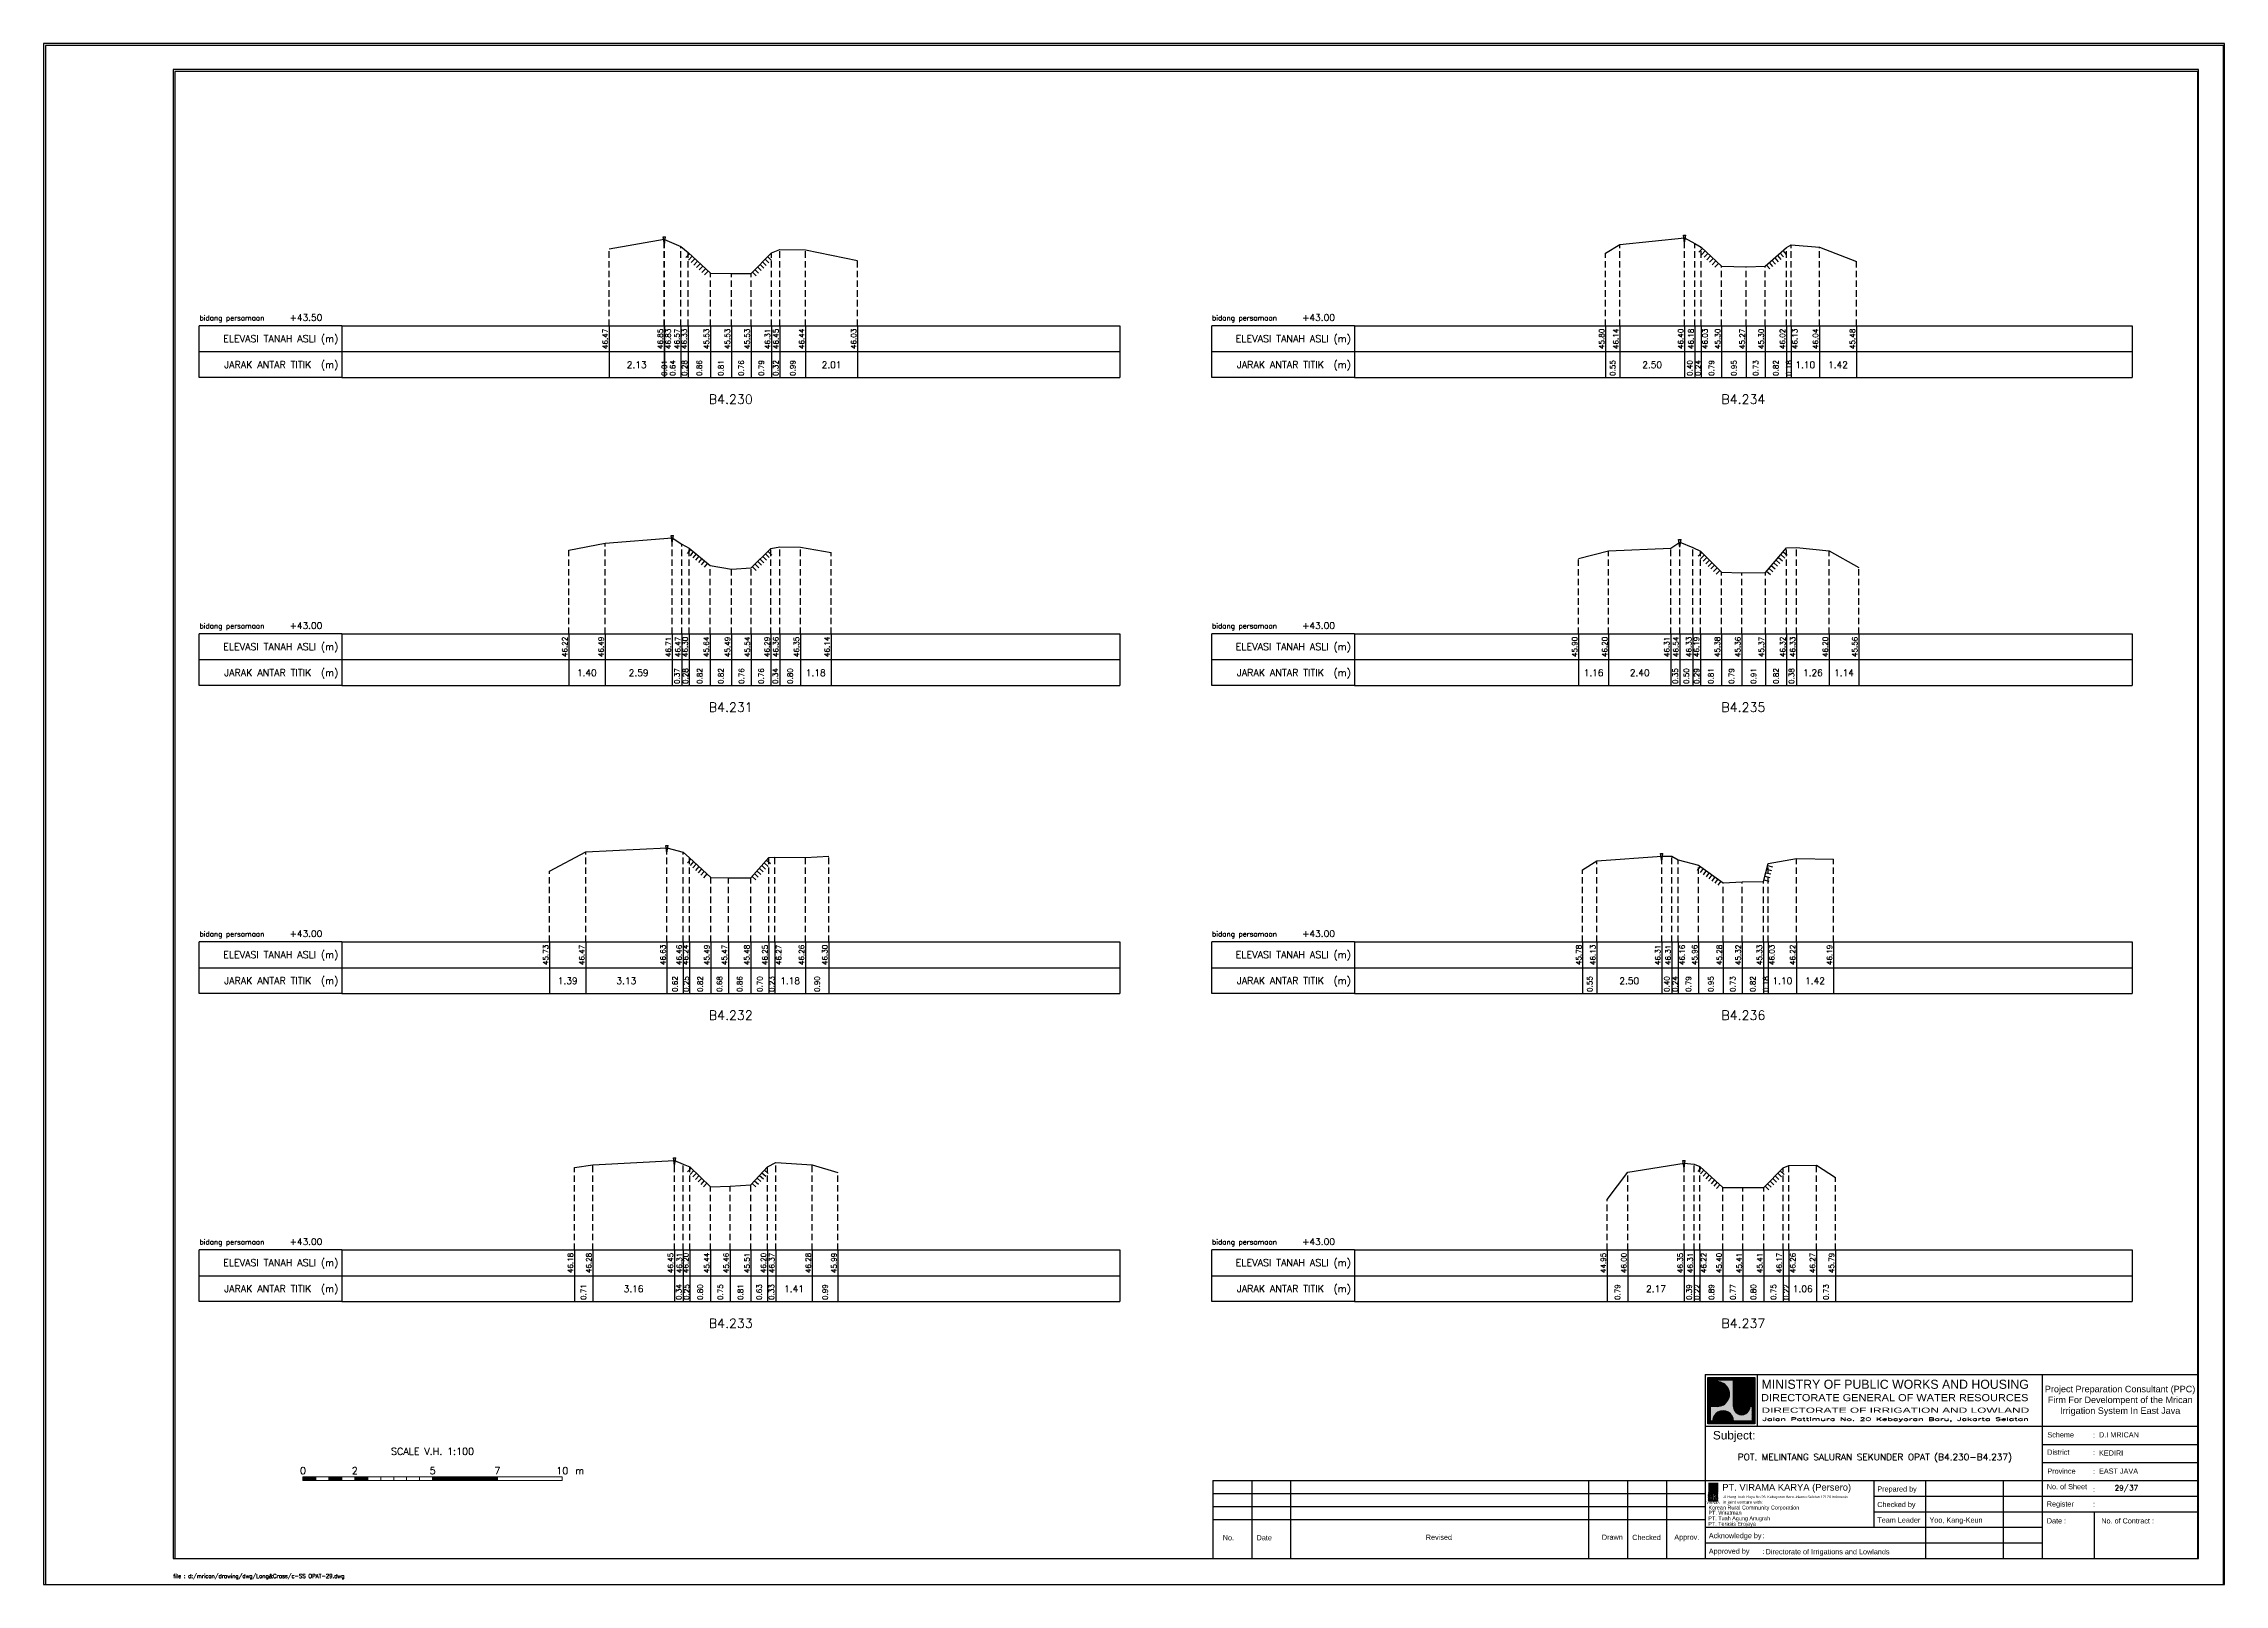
# Model space of a CAD drawing. Header units: inches. Extents: x -11 to 3175, y -842 to -783.
# Drawn here: x 2403 to 2487.1, y -842 to -782.6 of the extents above; entities that cross this region are included whole.
import ezdxf
from ezdxf.enums import TextEntityAlignment as Align

# ---------------------------------------------------------------- set-up
doc = ezdxf.new("R2010")
doc.units = ezdxf.units.IN
doc.header["$MEASUREMENT"] = 0
doc.linetypes.add('DASHED2', pattern=[0.375, 0.25, -0.125])
doc.layers.add('KOP', color=7, linetype='Continuous')
doc.layers.add('pelengkap', color=7, linetype='Continuous')
doc.styles.add('ARIAL', font='arial.ttf')
doc.styles.add('battang01', font='arial.ttf')
doc.styles.add('L100', font='simplex.shx', dxfattribs={"height": 0.254})
doc.styles.add('L140', font='simplex.shx', dxfattribs={"height": 0.356})
doc.styles.add('L60', font='simplex.shx', dxfattribs={"height": 0.152})
doc.styles.add('L80', font='simplex.shx', dxfattribs={"height": 0.203})
doc.styles.add('ROMANS-N', font='ROMANS.SHX', dxfattribs={"width": 0.8})
doc.styles.add('SONDU', font='arial.ttf')
doc.styles.get("Standard").update_dxf_attribs({"font": 'simplex.shx'})
doc.styles.add('STYLE1', font='arial.ttf', dxfattribs={"height": 0.2})
pattern_1 = [(45, (0, 0), (-0.08838834764831843, 0.08838834764831845), [])]

# ---------------------------------------------------------------- blocks, each defined once
blk = doc.blocks.new('kop')
at = {"layer": 'KOP'}
h = blk.add_hatch(color=3, dxfattribs=at)
h.paths.add_polyline_path([(609.8653532927285, 69.7965174242664), (591.8076082223538, 69.7965174242664), (591.8076082223538, 51.90947071793616), (609.8653532927285, 51.90947071793616)])
h.paths.add_polyline_path([(592.1020534932645, 52.24844148547069), (592.1020534932645, 69.50460869670152), (609.5341911203627, 69.50460869670152), (609.5341911203627, 52.24844148547069)], flags=16)
edge = h.paths.add_edge_path(flags=0)
edge.add_line((608.873529834174, 52.90910277674104), (601.6712012034158, 52.90910277674104))
edge.add_ellipse((597.6820295724688, 52.91975268540099), major_axis=(2.820780363398898, 2.820780363398898), ratio=0.9999999999999934, start_angle=314.8470375744171, end_angle=495.1529624255826)
edge.add_line((593.6928579415221, 52.90910277674104), (592.7627147794652, 52.90910277674104))
edge.add_line((592.7627147794651, 52.90910277674104), (592.7627147794651, 58.62619728620361))
edge.add_line((592.7627147794651, 58.62619728620368), (595.428986556629, 58.62619728620368))
edge.add_ellipse((595.4289865566291, 63.36824099147847), major_axis=(-3.353131261170752, 3.353131261170752), ratio=0.9999999999999983, start_angle=134.9999999999999, end_angle=314.9999999999999)
edge.add_line((595.4289865566291, 68.11028469675327), (595.4289865566291, 68.84394741944757))
edge.add_line((595.4289865566291, 68.84394741944752), (601.6547436091821, 68.84394741944752))
edge.add_line((601.6547436091821, 68.84394741944752), (601.6547436091821, 58.59413430307072))
edge.add_ellipse((604.8563547331537, 58.62619728605213), major_axis=(2.263994459030571, 2.263994459030571), ratio=0.9999999999991376, start_angle=135.5737774266452, end_angle=315.0000000026869)
edge.add_line((608.0581264027169, 58.62619728620368), (608.873529834174, 58.62619728620368))
edge.add_line((608.873529834174, 58.62619728620368), (608.873529834174, 52.9091027767411))
h = blk.add_hatch(dxfattribs=at)
h.set_pattern_fill('ANSI31', color=21)
h.set_pattern_definition(pattern_1)
h.paths.add_polyline_path([(609.5341911203627, 69.50460869670152), (592.1020534932645, 69.50460869670152), (592.1020534932645, 52.24844148547069), (609.5341911203627, 52.24844148547069)])
edge = h.paths.add_edge_path(flags=16)
edge.add_line((608.0581264038578, 58.62619728331649), (608.873529834174, 58.62619728331649))
edge.add_line((608.873529834174, 58.62619728331649), (608.873529834174, 52.90910277674104))
edge.add_line((608.873529834174, 52.90910277674104), (601.6712012043477, 52.90910277674104))
edge.add_ellipse((597.6820295732255, 52.91975268530538), major_axis=(-2.820780363950464, 2.820780363950464), ratio=0.9999999999999999, start_angle=224.8470375717975, end_angle=405.1529624282025)
edge.add_line((593.6928579421033, 52.90910277674104), (592.7627147794651, 52.90910277674104))
edge.add_line((592.7627147794651, 52.90910277674104), (592.7627147794651, 58.62619728331649))
edge.add_line((592.7627147794651, 58.62619728331649), (595.4289865705781, 58.62619728331649))
edge.add_ellipse((595.4289865571182, 63.3682409894528), major_axis=(-3.353131262124677, 3.353131262124677), ratio=0.9999999999999912, start_angle=134.9999999999997, end_angle=314.9999999999998)
edge.add_line((595.4289865571182, 68.11028469676671), (595.4289865571182, 68.84394741944752))
edge.add_line((595.4289865571182, 68.84394741944752), (601.6547436095548, 68.84394741944752))
edge.add_line((601.6547436095548, 68.84394741944752), (601.6547436095548, 58.5941344047481))
edge.add_ellipse((604.8563547345466, 58.62619728331649), major_axis=(-2.263994459341034, 2.263994459341035), ratio=0.999999999999965, start_angle=45.57377555810933, end_angle=225.000000000001)
h = blk.add_hatch(color=3, dxfattribs=at)
edge = h.paths.add_edge_path()
edge.add_line((601.6547436091821, 68.84394741944752), (595.4289865566291, 68.84394741944752))
edge.add_line((595.4289865566291, 68.84394741944752), (595.4289865566291, 68.11028469675321))
edge.add_ellipse((595.4289865566291, 63.36824099147847), major_axis=(-3.353131261170759, 3.353131261170758), ratio=0.9999999999999979, start_angle=134.9999999999999, end_angle=314.99999999999994, ccw=False)
edge.add_line((595.4289865566291, 58.62619728620368), (592.7627147794652, 58.62619728620368))
edge.add_line((592.7627147794651, 58.62619728620368), (592.7627147794651, 52.9091027767411))
edge.add_line((592.7627147794651, 52.90910277674104), (593.692857941522, 52.90910277674104))
edge.add_ellipse((597.6820295724688, 52.91975268540099), major_axis=(-2.820780363398898, 2.820780363398898), ratio=0.9999999999999934, start_angle=-135.1529624255826, end_angle=45.15296242558293, ccw=False)
edge.add_line((601.6712012034156, 52.90910277674104), (608.8735298341738, 52.90910277674104))
edge.add_line((608.873529834174, 52.90910277674104), (608.873529834174, 58.62619728620361))
edge.add_line((608.873529834174, 58.62619728620368), (608.0581264027169, 58.62619728620368))
edge.add_ellipse((604.856354733136, 58.62619728987087), major_axis=(2.263994459042317, 2.263994459042318), ratio=0.9999999999997576, start_angle=134.426222510409, end_angle=314.999999934367, ccw=False)
edge.add_line((601.6547436091821, 58.65826027636805), (601.6547436091821, 68.8439474194476))
h = blk.add_hatch(dxfattribs=at)
h.set_pattern_fill('ANSI31', color=41)
h.set_pattern_definition(pattern_1)
h.paths.add_polyline_path([(595.5939701222399, 25.44229578518152), (591.9923714647559, 25.44229578518152), (591.9923714647559, 22.12011222587194), (595.5939701222399, 22.12011222587194)])
h.paths.add_polyline_path([(594.8290399212113, 23.80107538915849), (595.486404190889, 22.50553331270966), (594.9518442189607, 22.50553331270966), (594.3704352444638, 23.59173922572727), (594.3704352444638, 22.50553331270966), (593.8526512319377, 22.50553331270966), (593.8526512319377, 24.7253559070662), (593.2416323709347, 22.50553331270966), (592.8436656118323, 22.50553331270966), (592.1206616099082, 25.0450254569166), (592.6728596590955, 25.0450254569166), (593.0257276515837, 23.53939475651638), (593.4088768836065, 25.0450254569166), (594.3704352444638, 25.0450254569166), (594.3704352444638, 23.99209855350495), (594.8904903176194, 25.0450254569166), (595.4627761213299, 25.0450254569166)], flags=16)
at = {"color": 2}
blk.add_lwpolyline([(-49.29008735655361, -9.987386569675465), (790.6905617838997, -9.987386569675465), (790.6905617838997, 583.2926438577114), (-49.29008735655361, 583.2926438577114)], close=True, dxfattribs=at)
at = {"color": 6}
blk.add_lwpolyline([(0.6493091440684111, 0.0004927304488262507), (780.7026824837753, 0.0004927304488262507), (780.7026824837753, 573.3047645575871), (0.6493091440684111, 573.3047645575871)], close=True, dxfattribs=at)
at = {"layer": 'KOP', "color": 5}
for p, q in [((590.8030303217506, 70.96299432783698), (590.8030303217506, 29.98464833497903)), ((590.8030303217506, 70.96299432783698), (780.7026824837753, 70.96299432783698)), ((400.9033781597261, 29.98464833497903), (400.9033781597261, 0.0004927304488262507)), ((400.9033781597261, 29.98464833497903), (590.8030303217506, 29.98464833497903)), ((590.8030303217506, 29.98464833497903), (590.8030303217506, 0.0004927304488262507))]:
    blk.add_line(p, q, dxfattribs=at)
at = {"layer": 'KOP', "color": 3}
for p, q in [((591.8076082223538, 69.7965174242664), (609.8653532927285, 69.7965174242664)), ((591.8076082223538, 51.90947071793616), (591.8076082223538, 69.7965174242664)), ((592.1020534932645, 69.50460869670152), (609.5341911203627, 69.50460869670152)), ((592.1020534932645, 52.24844148547069), (592.1020534932645, 69.50460869670152)), ((595.4289865571182, 68.84394741502373), (595.4289865571182, 68.1102846954029)), ((595.4289865566291, 68.84394741944752), (601.6547436091821, 68.84394741944752)), ((601.6547436095548, 58.59413430414176), (601.6547436095548, 68.84394741502373)), ((609.5341911203627, 69.50460869670152), (609.5341911203627, 52.24844148547069)), ((609.8653532927285, 69.7965174242664), (609.8653532927285, 51.90947071793616)), ((609.8653532927285, 51.90947071793616), (591.8076082223538, 51.90947071793616)), ((609.5341911203627, 52.24844148547069), (592.1020534932645, 52.24844148547069)), ((592.7627147794651, 52.90910277674104), (592.7627147794651, 58.62619728620368)), ((595.4289865571182, 58.62619728331649), (592.7627147799426, 58.62619728331649)), ((593.6928579415221, 52.90910277674104), (592.7627147794651, 52.90910277674104)), ((608.873529834174, 52.90910277674104), (601.6712012034156, 52.90910277674104)), ((608.8735298352565, 58.62619728331649), (608.0581264038578, 58.62619728331649)), ((608.873529834174, 58.62619728620368), (608.873529834174, 52.90910277674104)), ((720.7343712747147, 43.97725428375983), (780.7026824837753, 43.97725428375983)), ((720.7343712747147, 36.98095130936949), (780.7026824837753, 36.98095130936949)), ((415.895455961991, 29.98464833497903), (415.895455961991, 0.0004927304488262507)), ((430.8875337642562, 29.98464833497903), (430.8875337642562, 0.0004927304488262507)), ((545.8267969149554, 29.98464833497903), (545.8267969149554, 0.0004927304488262507)), ((560.8188747172203, 29.98464833497903), (560.8188747172203, 0.0004927304488262507)), ((575.8109525194855, 29.98464833497903), (575.8109525194855, 0.0004927304488262507)), ((655.7687007982327, 29.98464833497903), (655.7687007982327, 11.99415497226093)), ((675.7581378679197, 29.98464833497903), (675.7581378679197, 0.0004927304488262507)), ((705.7422934724498, 29.98464833497903), (705.7422934724498, 0.0004927304488262507)), ((400.9033781597261, 24.98728906755738), (590.8030303217506, 24.98728906755738)), ((400.9033781597261, 19.98992980013563), (590.8030303217506, 19.98992980013563)), ((655.7687007982327, 23.98781721407303), (720.7343712747147, 23.98781721407303)), ((655.7687007982327, 17.99098609316704), (720.7343712747147, 17.99098609316704)), ((720.7343712747147, 23.98781721407303), (780.7026824837753, 23.98781721407303)), ((720.7343712747147, 17.99098609316704), (780.7026824837753, 17.99098609316704)), ((740.7238083444017, 17.99098609316704), (740.7238083444017, 0.0004927304488262507)), ((400.9033781597261, 14.99257053271398), (590.8030303217506, 14.99257053271398)), ((590.8030303217506, 5.997323851354935), (720.7343712747147, 5.997323851354935))]:
    blk.add_line(p, q, dxfattribs=at)
at = {"layer": 'KOP', "color": 4}
for p, q in [((610.7924673914374, 70.96299432783698), (610.7924673914374, 50.97355725815018)), ((720.7343712747147, 70.96299432783698), (720.7343712747147, 0.0004927304488262507)), ((590.8030303217506, 50.97355725815018), (720.7343712747147, 50.97355725815018)), ((720.7343712747147, 50.97355725815018), (780.7026824837753, 50.97355725815018)), ((590.8030303217506, 29.98464833497903), (720.7343712747147, 29.98464833497903)), ((720.7343712747147, 29.98464833497903), (780.7026824837753, 29.98464833497903)), ((590.8030303217506, 11.99415497226093), (720.7343712747147, 11.99415497226093))]:
    blk.add_line(p, q, dxfattribs=at)
at = {"layer": 'KOP', "color": 41}
blk.add_line((595.5939701222399, 22.12011222587194), (591.9923714647559, 22.12011222587194), dxfattribs=at)
for points in [[(591.9923714647559, 25.44229578518152), (595.5939701222399, 25.44229578518152)], [(592.2042302093139, 25.44229578518152), (592.4160889538717, 25.44229578518152)], [(592.6279476984296, 25.44229578518152), (592.8398064429874, 25.44229578518152)], [(593.0516651875452, 25.44229578518152), (593.2635239321031, 25.44229578518152)], [(593.475382676661, 25.44229578518152), (593.6872414212188, 25.44229578518152)], [(593.8991001657766, 25.44229578518152), (594.1109589103345, 25.44229578518152)], [(594.3228176548924, 25.44229578518152), (594.5346763994503, 25.44229578518152)], [(594.7465351440081, 25.44229578518152), (594.958393888566, 25.44229578518152)], [(595.1702526331238, 25.44229578518152), (595.3821113776818, 25.44229578518152)], [(592.1206616099082, 25.0450254569166), (592.6728596590955, 25.0450254569166)], [(592.1206616099082, 25.0450254569166), (592.8436656118323, 22.50553331270964)], [(592.6728596590955, 25.04502545691657), (593.0257276515837, 23.53939475651638), (593.4088768836065, 25.04502545691663)], [(592.8436656118323, 22.50553331270966), (593.2416323709347, 22.50553331270966)], [(593.2416323709347, 22.50553331270964), (593.8526512319377, 24.7253559070662)], [(593.4088768836065, 25.0450254569166), (594.3704352444638, 25.0450254569166)], [(593.8526512319377, 22.50553331270966), (593.8526512319377, 24.7253559070662)], [(593.8526512319377, 22.50553331270966), (594.3704352444638, 22.50553331270966)], [(594.3704352444638, 25.0450254569166), (594.3704352444638, 23.99209855350495)], [(594.3704352444638, 23.99209855350495), (594.8904903176194, 25.04502545691664)], [(594.9518442189607, 22.50553331270961), (594.3704352444638, 23.59173922572727)], [(594.3704352444638, 23.59173922572727), (594.3704352444638, 22.50553331270966)], [(594.8290399212113, 23.80107538915849), (595.4627761213299, 25.04502545691658)], [(594.8290399212113, 23.80107538915849), (595.486404190889, 22.50553331270966)], [(594.8904903176194, 25.0450254569166), (595.4627761213299, 25.0450254569166)], [(594.9518442189607, 22.50553331270966), (595.486404190889, 22.50553331270966)]]:
    blk.add_lwpolyline(points, dxfattribs=at)
at = {"layer": 'KOP', "color": 42}
for points in [[(592.1962927759001, 29.11418325926331), (592.1962927759001, 25.44229578518152)], [(592.5354066955362, 29.11418325926331), (592.5354066955362, 25.44229578518152)], [(592.9591241846518, 29.11418325926331), (592.9591241846518, 25.44229578518152)], [(593.3828416737675, 29.11418325926331), (593.3828416737675, 25.44229578518152)], [(593.8065591628832, 29.11418325926331), (593.8065591628832, 25.44229578518152)], [(594.2302766519989, 29.11418325926331), (594.2302766519989, 25.44229578518152)], [(594.6539941411147, 29.11418325926331), (594.6539941411147, 25.44229578518152)], [(595.0777116302304, 29.11418325926331), (595.0777116302304, 25.44229578518152)], [(595.5014291193462, 29.11418325926331), (595.5014291193462, 25.44229578518152)]]:
    blk.add_lwpolyline(points, dxfattribs=at)
at = {"layer": 'KOP', "color": 3}
for centre, major_axis, ratio, start_param, end_param in [((595.4289865571182, 63.3682409894528), (-3.353131262124677, 3.353131262124677), 0.9999999999999912, 2.35619449019234, 5.497787143782134), ((597.6820295732255, 52.91975268530538), (-2.820780363950464, 2.820780363950464), 0.9999999999999998, 3.924321118983262, 7.071253168581014), ((604.8563547345466, 58.62619728331649), (-2.263994459341034, 2.263994459341035), 0.9999999999999651, 0.7853981633974656, 3.926990816987259)]:
    blk.add_ellipse(centre, major_axis=major_axis, ratio=ratio, start_param=start_param, end_param=end_param, dxfattribs=at)
at = {"layer": 'KOP', "color": 5, "style": 'SONDU'}
for s, height, width, p, p2 in [('MINISTRY OF PUBLIC WORKS AND HOUSING', 3.49815148719519, 0.9710490151369037, (612.4932982688147, 65.39724920043633), (715.583635835389, 65.39724920043633)), ('DIRECTORATE GENERAL OF WATER RESOURCES', 2.748547597081934, 1.100714376561997, (612.3259886324004, 60.61804978528377), (715.4154333181652, 60.61804978528377)), ('DIRECTORATE OF IRRIGATION AND LOWLAND', 1.99894370696868, 1.63875262601232, (612.5247331509995, 56.15346481889102), (715.7518429621628, 56.15346481889102))]:
    blk.add_text(s, height=height, dxfattribs=dict(at, width=width)).set_placement(p, p2, align=Align.FIT)
at = {"layer": 'KOP', "color": 3, "style": 'ROMANS-N', "width": 1.832260783358812}
blk.add_text('Jalan Pattimura No. 20 Kebayoran Baru, Jakarta Selatan', height=1.249339816855425, dxfattribs=at).set_placement((612.7914110984061, 53.0739527913797), (715.583635835389, 53.0739527913797), align=Align.FIT)
at = {"layer": 'KOP', "color": 5, "style": 'ARIAL'}
blk.add_text('Subject:', height=3.252150442789123, dxfattribs=at).set_placement((593.7538629287924, 45.86653647040268))
at = {"layer": 'KOP', "color": 3}
for s, height, style, p in [('Scheme', 1.99894370696868, 'battang01', (722.7467307064071, 46.65722556886666)), ('District', 1.99894370696868, 'battang01', (722.6754973804648, 39.96707763894264)), (':', 1.99894370696868, 'battang01', (740.368327375754, 46.56012324452533)), ('D.I MRICAN', 1.99894370696868, 'battang01', (742.6585068305885, 46.65722556886666)), ('Province', 1.99894370696868, 'battang01', (722.7467307064071, 32.66461962008597)), (':', 1.99894370696868, 'battang01', (740.368327375754, 32.56751729574452)), (':', 1.99894370696868, 'battang01', (740.382074427338, 39.86997531646293)), ('KEDIRI', 1.99894370696868, 'battang01', (742.6585068305885, 39.66092259447632)), ('EAST JAVA', 1.99894370696868, 'battang01', (742.6585068305885, 32.66461962008597)), ('Prepared by', 1.99894370696868, 'battang01', (657.1430811109453, 25.78808395849862)), ('No. of Sheet ', 1.99894370696868, 'battang01', (722.520620818671, 26.67669459981798)), (':', 1.99894370696868, 'battang01', (740.3764858407951, 25.61838168175072)), ('in joint venture with:', 1.249339816855425, 'SONDU', (597.5578460284455, 21.07202452231022)), ('Checked by', 1.99894370696868, 'battang01', (657.1430811109453, 19.79125283759251)), ('Register', 1.99894370696868, 'battang01', (722.520620818671, 20.01807698302375)), (':', 1.99894370696868, 'battang01', (740.3598310849088, 19.92097465868241)), ('No.', 2, 'STYLE1', (404.7326663119579, 6.989602865739329)), ('Date', 2, 'STYLE1', (417.7761580577991, 6.989602865739329)), ('Revised', 2, 'STYLE1', (483.0371936477145, 7.169341252978228)), ('Drawn', 2, 'STYLE1', (550.9231662973559, 7.182965166626985)), ('Checked', 2, 'STYLE1', (562.6224972631348, 7.108401592637279)), ('Approv.', 2, 'STYLE1', (578.86250988613, 7.205550314016108)), ('Acknowledge by', 1.99894370696868, 'battang01', (592.1774106344633, 7.797590595780406)), (':', 1.99894370696868, 'battang01', (612.7647815001492, 7.813086169812294)), ('Team Leader', 1.99894370696868, 'battang01', (657.1430811109453, 13.79442171668651)), ('Yoo, Kang-Keun', 1.99894370696868, 'battang01', (677.261691985017, 13.79442171668651)), ('Date :', 1.99894370696868, 'battang01', (722.520620818671, 13.48542904786333)), ('No. of Contract :', 1.99894370696868, 'battang01', (743.5203251274443, 13.48542904786333)), ('Approved by', 1.99894370696868, 'battang01', (592.1774106344633, 1.800759474874411)), (':', 1.99894370696868, 'battang01', (612.8062382028575, 1.771932832116903)), ('Directorate of Irrigations and Lowlands', 1.99894370696868, 'battang01', (614.0846811434608, 1.594699671224788))]:
    blk.add_text(s, height=height, dxfattribs=dict(at, style=style)).set_placement(p)
at = {"layer": 'KOP', "color": 6, "style": 'SONDU'}
blk.add_text('PT. VIRAMA KARYA (Persero)', height=2.580944750812598, dxfattribs=at).set_placement((597.3630730504415, 26.14584984606049))
at = {"layer": 'KOP', "color": 42, "style": 'SONDU'}
blk.add_text('VIRAMA', height=0.9417941134961573, dxfattribs=at).set_placement((591.2959839900191, 21.03873930941651))
at = {"layer": 'KOP', "color": 4, "style": 'SONDU'}
for s, p in [('Korean Rural Community Corporation', (592.0172325651579, 18.85809622764893)), ('PT. Wiratman', (592.0172325651579, 16.86431729777243)), ('PT. Terasis Erojaya', (591.9444979581187, 12.58833032325808)), ('PT. Tuah Agung Anugrah', (591.9984246368545, 14.73155498450907))]:
    blk.add_text(s, height=1.49920778022651, dxfattribs=at).set_placement(p)
at = {"layer": 'KOP', "color": 3, "insert": (719.8583502723425, 60.76950394133539), "char_height": 2.49867963371085, "width": 61.43936713392102, "attachment_point": 4, "style": 'SONDU'}
blk.add_mtext('\\pi1.9124;Project Preparation Consultant (PPC)\\P\\pi3.0493;Firm For Develompent of the Mrican \\P\\pi7.7731;Irrigation System In East Java', dxfattribs=at)
at = {"layer": 'KOP', "color": 2, "insert": (597.5716775050441, 24.25098294227902), "char_height": 0.9994718534843399, "width": 48.71807324837515, "attachment_point": 1, "style": 'SONDU'}
blk.add_mtext('Jl. Hang Tuah Raya No.26, Kebayoran Baru Jakarta Selatan 12120 Indonesia', dxfattribs=at)
blk = doc.blocks.new('*X6')
at = {"color": 0}
for p, q in [((20000, 6250), (25000, 6250)), ((20000, 6200), (25000, 6200)), ((20000, 6150), (25000, 6150)), ((20000, 6100), (25000, 6100)), ((20000, 6050), (25000, 6050))]:
    blk.add_line(p, q, dxfattribs=at)
blk = doc.blocks.new('*X5')
at = {"color": 0}
for p, q in [((14000, 6250), (15000, 6250)), ((14000, 6200), (15000, 6200)), ((14000, 6150), (15000, 6150)), ((14000, 6100), (15000, 6100)), ((14000, 6050), (15000, 6050))]:
    blk.add_line(p, q, dxfattribs=at)
blk = doc.blocks.new('*X3')
at = {"color": 0}
for p, q in [((10000, 6250), (11000, 6250)), ((10000, 6200), (11000, 6200)), ((10000, 6150), (11000, 6150)), ((10000, 6100), (11000, 6100)), ((10000, 6050), (11000, 6050))]:
    blk.add_line(p, q, dxfattribs=at)
blk = doc.blocks.new('*X4')
at = {"color": 0}
for p, q in [((12000, 6250), (13000, 6250)), ((12000, 6200), (13000, 6200)), ((12000, 6150), (13000, 6150)), ((12000, 6100), (13000, 6100)), ((12000, 6050), (13000, 6050))]:
    blk.add_line(p, q, dxfattribs=at)
blk = doc.blocks.new('c100')
at = {"color": 2}
blk.add_lwpolyline([(-5, -1), (79.10000000000002, -1), (79.10000000000002, 58.4), (-5, 58.4)], close=True, dxfattribs=at)
at = {"color": 6}
blk.add_lwpolyline([(0, 0), (78.10000000000002, 0), (78.10000000000002, 57.4), (3.516176065587739e-15, 57.4)], close=True, dxfattribs=at)
at = {"color": 3, "lineweight": 0}
for points in [[(5, 3), (5.5, 3), (5.5, 3.15), (5, 3.15)], [(5.5, 3), (6, 3), (6, 3.15), (5.5, 3.15)], [(6, 3), (6.5, 3), (6.5, 3.15), (6, 3.15)], [(6.5, 3), (7, 3), (7, 3.15), (6.5, 3.15)], [(7, 3), (7.5, 3), (7.5, 3.15), (7, 3.15)], [(7.5, 3), (8, 3), (8, 3.15), (7.5, 3.15)], [(8, 3), (8.5, 3), (8.5, 3.15), (8, 3.15)], [(8.5, 3), (9, 3), (9, 3.15), (8.5, 3.15)], [(9, 3), (9.5, 3), (9.5, 3.15), (9, 3.15)], [(9.5, 3), (10, 3), (10, 3.15), (9.5, 3.15)], [(10, 3), (12.5, 3), (12.5, 3.15), (10, 3.15)], [(12.5, 3), (15, 3), (15, 3.15), (12.5, 3.15)]]:
    blk.add_lwpolyline(points, close=True, dxfattribs=at)
at = {"color": 1, "lineweight": 0, "xscale": 0.0005, "yscale": 0.0005, "zscale": 0.0005}
for name in ['*X3', '*X4', '*X5', '*X6']:
    blk.add_blockref(name, (0, 0), dxfattribs=at)
at = {"color": 3}
for s, p in [('SCALE V.H. 1:100', (10, 4)), ('0', (5, 3.25)), ('2', (7, 3.25)), ('5', (10, 3.25)), ('7', (12.5, 3.25)), ('10', (15, 3.25))]:
    blk.add_text(s, height=0.27, dxfattribs=at).set_placement(p, align=Align.CENTER)
blk.add_text('m', height=0.27, dxfattribs=at).set_placement((15.5, 3.25))
blk = doc.blocks.new('das2')
at = {"color": 5, "linetype": 'Continuous'}
for q in [(0, 1), (17.75, 0.9999999999999973)]:
    blk.add_line((2.75, 1), q, dxfattribs=at)
at = {"color": 3, "linetype": 'Continuous'}
for p, q in [((2.75, 1), (2.75, 0)), ((17.75, 0.9999999999999973), (17.75, -2.664535259100376e-15)), ((0, 0.5000000000000004), (17.75, 0.4999999999999973)), ((2.75, 0), (0, 0)), ((2.75, 0), (17.75, -2.664535259100376e-15))]:
    blk.add_line(p, q, dxfattribs=at)
blk.add_lwpolyline([(0, 0), (0, 1)], dxfattribs=at)
blk.add_text('bidang persamaan', height=0.1, dxfattribs=at).set_placement((0.005000000000000004, 1.100000000000001))
at = {"color": 5, "linetype": 'Continuous'}
for s, p in [('ELEVASI TANAH ASLI (m)', (2.683279515513197, 0.6825000000000001)), ('JARAK ANTAR TITIK  (m)', (2.683279515513197, 0.1825000000000001))]:
    blk.add_text(s, height=0.135, dxfattribs=at).set_placement(p, align=Align.RIGHT)
blk = doc.blocks.new('gbrpatok')
at = {"color": 2, "linetype": 'Continuous'}
for p, q in [((-0.0004517254713327645, 0.0009574234873781506), (0.0004517254713327645, 0.0009574234873781506)), ((0, -0.001962284437723838), (-0.0004517254713327645, 0.0009574234873781506)), ((0, -0.001962284437723838), (0.0004517254713327645, 0.0009574234873781506))]:
    blk.add_line(p, q, dxfattribs=at)

msp = doc.modelspace()

# ---------------------------------------------------------------- linework, layer by layer
at = {"color": 2, "linetype": 'Continuous', "lineweight": -3}
for p, q in [((2424.807325202039, -790.51033387412), (2426.935208229038, -790.1323338741199)), ((2426.935208229038, -790.1323338741199), (2426.941532784038, -790.14933387412)), ((2426.941532784038, -790.14933387412), (2427.578874922038, -790.4153338741199)), ((2427.578874922038, -790.4153338741199), (2427.858225207038, -790.65533387412)), ((2431.070987591038, -790.6713338741199), (2431.393919110038, -790.53333387412)), ((2431.393919110038, -790.53333387412), (2432.385241905039, -790.5463338741199)), ((2463.237171291083, -790.6835075197877), (2463.783948722083, -790.3475075197877)), ((2463.783948722083, -790.3475075197877), (2466.284529655083, -790.0835075197876)), ((2466.284529655083, -790.0835075197876), (2466.680357900083, -790.3015075197876)), ((2466.680357900083, -790.3015075197876), (2466.922756103083, -790.4515075197877)), ((2466.922756103083, -790.4515075197877), (2467.710020798082, -791.1815075197876)), ((2469.389200974083, -791.1815075197876), (2470.209869513083, -790.4625075197877)), ((2470.209869513083, -790.4625075197877), (2470.387653343083, -790.3555075197877)), ((2470.387653343083, -790.3555075197877), (2471.486813865083, -790.4425075197877)), ((2471.486813865083, -790.4425075197877), (2472.911328354083, -791.0025075197876)), ((2427.858225207038, -790.65533387412), (2428.715577034038, -791.4553338741199)), ((2430.283644841038, -791.45733387412), (2431.070987591038, -790.6713338741199)), ((2432.385241905039, -790.5463338741199), (2434.391258751039, -790.9553338741199)), ((2467.710020798082, -791.1815075197876), (2468.659768591083, -791.2105075197876)), ((2468.659768591083, -791.2105075197876), (2469.389200974083, -791.1815075197876)), ((2428.715577034038, -791.4553338741199), (2429.523162115038, -791.45633387412)), ((2429.523162115038, -791.45633387412), (2430.283644841038, -791.45733387412)), ((2423.249648246583, -802.1335125800445), (2424.649745571583, -801.8635125800445)), ((2424.649745571583, -801.8635125800445), (2427.243067958583, -801.6525125800445)), ((2427.243067958583, -801.6525125800445), (2427.609657647583, -801.8925125800445)), ((2427.609657647583, -801.8925125800445), (2427.891384239583, -802.0535125800445)), ((2427.891384239583, -802.0535125800445), (2428.708145772583, -802.7195125800445)), ((2430.291075996583, -802.8155125800445), (2431.050561884583, -802.0635125800445)), ((2431.050561884583, -802.0635125800445), (2431.386089199583, -801.9945125800446)), ((2431.386089199583, -801.9945125800446), (2432.187458922583, -802.0115125800445)), ((2432.187458922583, -802.0115125800445), (2433.366251770583, -802.2165125800445)), ((2462.19618054301, -802.4533980888131), (2463.35434207201, -802.1533980888131)), ((2463.35434207201, -802.1533980888131), (2465.74964685001, -802.0523980888131)), ((2465.74964685001, -802.0523980888131), (2466.09988391301, -801.8173980888131)), ((2466.09988391301, -801.8173980888131), (2466.60205718901, -802.0243980888131)), ((2466.60205718901, -802.0243980888131), (2466.89410932201, -802.1673980888131)), ((2466.89410932201, -802.1673980888131), (2467.70159612101, -802.974398088813)), ((2469.39762571601, -802.9863980888131), (2470.21886048501, -802.0423980888131)), ((2470.21886048501, -802.0423980888131), (2470.60203017901, -802.0283980888131)), ((2470.60203017901, -802.0283980888131), (2471.86158062401, -802.156398088813)), ((2471.86158062401, -802.156398088813), (2472.99838817201, -802.797398088813)), ((2428.708145772583, -802.7195125800445), (2429.529068834583, -802.8635125800445)), ((2429.529068834583, -802.8635125800445), (2430.291075996583, -802.8155125800445)), ((2467.70159612101, -802.974398088813), (2468.48889395901, -803.002398088813)), ((2468.48889395901, -803.002398088813), (2469.39762571601, -802.9863980888131)), ((2422.51380972388, -814.5073917771113), (2423.90629848888, -813.7623917771112)), ((2423.90629848888, -813.7623917771112), (2427.03923401388, -813.6063917771113)), ((2427.03923401388, -813.6063917771113), (2427.65780171488, -813.7703917771113)), ((2427.65780171488, -813.7703917771113), (2427.91136301888, -813.9933917771112)), ((2427.91136301888, -813.9933917771112), (2428.72685126888, -814.7443917771113)), ((2430.27237057188, -814.7563917771113), (2430.96998368688, -813.9813917771113)), ((2430.96998368688, -813.9813917771113), (2431.19842335788, -813.9603917771112)), ((2431.19842335788, -813.9603917771112), (2432.38075673688, -813.9753917771113)), ((2432.38075673688, -813.9753917771113), (2433.27981235188, -813.9293917771113)), ((2462.898740711542, -814.1049828980211), (2465.399321644542, -813.9239828980211)), ((2465.399321644542, -813.9239828980211), (2465.795149889542, -813.9239828980211)), ((2465.795149889542, -813.9239828980211), (2466.037548092542, -814.0699828980211)), ((2466.037548092542, -814.0699828980211), (2466.824812787542, -814.2759828980211)), ((2469.502445332542, -814.2019828980211), (2470.601605854542, -814.0119828980211)), ((2470.601605854542, -814.0119828980211), (2472.026120343543, -814.0449828980211)), ((2428.72685126888, -814.7443917771113), (2429.41077359788, -814.7593917771113)), ((2429.41077359788, -814.7593917771113), (2430.27237057188, -814.7563917771113)), ((2462.351963280542, -814.4569828980211), (2462.898740711542, -814.1049828980211)), ((2466.824812787542, -814.2759828980211), (2467.774560580543, -814.9489828980211)), ((2467.774560580543, -814.9489828980211), (2468.503992963542, -814.9149828980211)), ((2468.503992963542, -814.9149828980211), (2469.324661502542, -814.9019828980211)), ((2469.324661502542, -814.9019828980211), (2469.502445332542, -814.2019828980211)), ((2423.46722389966, -825.931564628195), (2424.173833147659, -825.8265646281951)), ((2424.173833147659, -825.8265646281951), (2427.33089016266, -825.6545646281951)), ((2427.33089016266, -825.6545646281951), (2427.669600954659, -825.795564628195)), ((2427.669600954659, -825.795564628195), (2427.92214983566, -825.9035646281951)), ((2430.90983372166, -825.9055646281951), (2431.23706015466, -825.7355646281951)), ((2431.23706015466, -825.7355646281951), (2432.64246017566, -825.8235646281951)), ((2432.64246017566, -825.8235646281951), (2433.63101730466, -826.122564628195)), ((2464.09590098931, -826.109496629234), (2466.26615373931, -825.758496629234)), ((2466.26615373931, -825.758496629234), (2466.65348563831, -825.799496629234)), ((2466.65348563831, -825.799496629234), (2466.87171628731, -825.883496629234)), ((2470.08484723331, -825.941496629234), (2470.30941244931, -825.851496629234)), ((2470.30941244931, -825.851496629234), (2471.37174048331, -825.837496629234)), ((2471.37174048331, -825.837496629234), (2472.10004043631, -826.318496629234)), ((2427.92214983566, -825.9035646281951), (2428.72189016266, -826.6675646281951)), ((2428.72189016266, -826.6675646281951), (2429.47104436266, -826.647564628195)), ((2429.47104436266, -826.647564628195), (2430.277331575659, -826.5965646281951)), ((2430.277331575659, -826.5965646281951), (2430.90983372166, -825.9055646281951)), ((2463.30232901431, -827.156496629234), (2464.09590098931, -826.109496629234)), ((2466.87171628731, -825.883496629234), (2467.76222125131, -826.703496629234)), ((2467.76222125131, -826.703496629234), (2468.53504069131, -826.701496629234)), ((2468.53504069131, -826.701496629234), (2469.33700052731, -826.702496629234)), ((2469.33700052731, -826.702496629234), (2470.08484723331, -825.941496629234))]:
    msp.add_line(p, q, dxfattribs=at)
at = {"color": 1, "linetype": 'DASHED2', "lineweight": -3}
for p, q in [((2424.807325202039, -793.48233387412), (2424.807325202039, -790.51033387412)), ((2426.935208229038, -793.48233387412), (2426.935208229038, -790.1323338741199)), ((2426.941532784038, -793.48233387412), (2426.941532784038, -790.14933387412)), ((2427.578874922038, -793.48233387412), (2427.578874922038, -790.4153338741199)), ((2431.393919110038, -793.48233387412), (2431.393919110038, -790.53333387412)), ((2463.783948722083, -793.4825075197876), (2463.783948722083, -790.3475075197877)), ((2466.284529655083, -793.4825075197876), (2466.284529655083, -790.0835075197876)), ((2466.680357900083, -793.4825075197876), (2466.680357900083, -790.3015075197876)), ((2466.922756103083, -793.4825075197876), (2466.922756103083, -790.4515075197877)), ((2470.209869513083, -793.4825075197876), (2470.209869513083, -790.4625075197877)), ((2470.387653343083, -793.4825075197876), (2470.387653343083, -790.3555075197877)), ((2471.486813865083, -793.4825075197876), (2471.486813865083, -790.4425075197877)), ((2427.858225207038, -793.48233387412), (2427.858225207038, -790.65533387412)), ((2431.070987591038, -793.48233387412), (2431.070987591038, -790.6713338741199)), ((2432.385241905039, -793.48233387412), (2432.385241905039, -790.5463338741199)), ((2434.391258751039, -793.48233387412), (2434.391258751039, -790.9553338741199)), ((2463.237171291083, -793.4825075197876), (2463.237171291083, -790.6835075197877)), ((2467.710020798082, -793.4825075197876), (2467.710020798082, -791.1815075197876)), ((2468.659768591083, -793.4825075197876), (2468.659768591083, -791.2105075197876)), ((2469.389200974083, -793.4825075197876), (2469.389200974083, -791.1815075197876)), ((2472.911328354083, -793.4825075197876), (2472.911328354083, -791.0025075197876)), ((2428.715577034038, -793.48233387412), (2428.715577034038, -791.4553338741199)), ((2429.523162115038, -793.48233387412), (2429.523162115038, -791.45633387412)), ((2430.283644841038, -793.48233387412), (2430.283644841038, -791.45733387412)), ((2423.249648246583, -805.3575125800445), (2423.249648246583, -802.1335125800445)), ((2424.649745571583, -805.3575125800445), (2424.649745571583, -801.8635125800445)), ((2427.243067958583, -805.3575125800445), (2427.243067958583, -801.6525125800445)), ((2427.609657647583, -805.3575125800445), (2427.609657647583, -801.8925125800445)), ((2427.891384239583, -805.3575125800445), (2427.891384239583, -802.0535125800445)), ((2431.050561884583, -805.3575125800445), (2431.050561884583, -802.0635125800445)), ((2431.386089199583, -805.3575125800445), (2431.386089199583, -801.9945125800446)), ((2432.187458922583, -805.3575125800445), (2432.187458922583, -802.0115125800445)), ((2433.366251770583, -805.3575125800445), (2433.366251770583, -802.2165125800445)), ((2463.35434207201, -805.357398088813), (2463.35434207201, -802.1533980888131)), ((2465.74964685001, -805.357398088813), (2465.74964685001, -802.0523980888131)), ((2466.09988391301, -805.357398088813), (2466.09988391301, -801.8173980888131)), ((2466.60205718901, -805.357398088813), (2466.60205718901, -802.0243980888131)), ((2466.89410932201, -805.357398088813), (2466.89410932201, -802.1673980888131)), ((2470.21886048501, -805.357398088813), (2470.21886048501, -802.0423980888131)), ((2470.60203017901, -805.357398088813), (2470.60203017901, -802.0283980888131)), ((2471.86158062401, -805.357398088813), (2471.86158062401, -802.156398088813)), ((2428.708145772583, -805.3575125800445), (2428.708145772583, -802.7195125800445)), ((2429.529068834583, -805.3575125800445), (2429.529068834583, -802.8635125800445)), ((2430.291075996583, -805.3575125800445), (2430.291075996583, -802.8155125800445)), ((2462.19618054301, -805.357398088813), (2462.19618054301, -802.4533980888131)), ((2467.70159612101, -805.357398088813), (2467.70159612101, -802.974398088813)), ((2468.48889395901, -805.357398088813), (2468.48889395901, -803.002398088813)), ((2469.39762571601, -805.357398088813), (2469.39762571601, -802.9863980888131)), ((2472.99838817201, -805.357398088813), (2472.99838817201, -802.797398088813)), ((2423.90629848888, -817.2323917771113), (2423.90629848888, -813.7623917771112)), ((2427.03923401388, -817.2323917771113), (2427.03923401388, -813.6063917771113)), ((2427.65780171488, -817.2323917771113), (2427.65780171488, -813.7703917771113)), ((2427.91136301888, -817.2323917771113), (2427.91136301888, -813.9933917771112)), ((2430.96998368688, -817.2323917771113), (2430.96998368688, -813.9813917771113)), ((2431.19842335788, -817.2323917771113), (2431.19842335788, -813.9603917771112)), ((2432.38075673688, -817.2323917771113), (2432.38075673688, -813.9753917771113)), ((2433.27981235188, -817.2323917771113), (2433.27981235188, -813.9293917771113)), ((2465.399321644542, -817.2319828980211), (2465.399321644542, -813.9239828980211)), ((2465.795149889542, -817.2319828980211), (2465.795149889542, -813.9239828980211)), ((2466.037548092542, -817.2319828980211), (2466.037548092542, -814.0699828980211)), ((2470.601605854542, -817.2319828980211), (2470.601605854542, -814.0119828980211)), ((2472.026120343543, -817.2319828980211), (2472.026120343543, -814.0449828980211)), ((2422.51380972388, -817.2323917771113), (2422.51380972388, -814.5073917771113)), ((2428.72685126888, -817.2323917771113), (2428.72685126888, -814.7443917771113)), ((2429.41077359788, -817.2323917771113), (2429.41077359788, -814.7593917771113)), ((2430.27237057188, -817.2323917771113), (2430.27237057188, -814.7563917771113)), ((2462.351963280542, -817.2319828980211), (2462.351963280542, -814.4569828980211)), ((2462.898740711542, -817.2319828980211), (2462.898740711542, -814.1049828980211)), ((2466.824812787542, -817.2319828980211), (2466.824812787542, -814.2759828980211)), ((2468.503992963542, -817.2319828980211), (2468.503992963542, -814.9149828980211)), ((2469.324661502542, -817.2319828980211), (2469.324661502542, -814.9019828980211)), ((2469.502445332542, -817.2319828980211), (2469.502445332542, -814.2019828980211)), ((2467.774560580543, -817.2319828980211), (2467.774560580543, -814.9489828980211)), ((2424.173833147659, -829.1075646281951), (2424.173833147659, -825.8265646281951)), ((2427.33089016266, -829.1075646281951), (2427.33089016266, -825.6545646281951)), ((2427.669600954659, -829.1075646281951), (2427.669600954659, -825.795564628195)), ((2431.23706015466, -829.1075646281951), (2431.23706015466, -825.7355646281951)), ((2432.64246017566, -829.1075646281951), (2432.64246017566, -825.8235646281951)), ((2466.26615373931, -829.107496629234), (2466.26615373931, -825.758496629234)), ((2466.65348563831, -829.107496629234), (2466.65348563831, -825.799496629234)), ((2470.30941244931, -829.107496629234), (2470.30941244931, -825.851496629234)), ((2471.37174048331, -829.107496629234), (2471.37174048331, -825.837496629234)), ((2423.46722389966, -829.1075646281951), (2423.46722389966, -825.931564628195)), ((2427.92214983566, -829.1075646281951), (2427.92214983566, -825.9035646281951)), ((2428.72189016266, -829.1075646281951), (2428.72189016266, -826.6675646281951)), ((2429.47104436266, -829.1075646281951), (2429.47104436266, -826.647564628195)), ((2430.277331575659, -829.1075646281951), (2430.277331575659, -826.5965646281951)), ((2430.90983372166, -829.1075646281951), (2430.90983372166, -825.9055646281951)), ((2433.63101730466, -829.1075646281951), (2433.63101730466, -826.122564628195)), ((2464.09590098931, -829.107496629234), (2464.09590098931, -826.109496629234)), ((2466.87171628731, -829.107496629234), (2466.87171628731, -825.883496629234)), ((2468.53504069131, -829.107496629234), (2468.53504069131, -826.701496629234)), ((2469.33700052731, -829.107496629234), (2469.33700052731, -826.702496629234)), ((2470.08484723331, -829.107496629234), (2470.08484723331, -825.941496629234)), ((2472.10004043631, -829.107496629234), (2472.10004043631, -826.318496629234)), ((2463.30232901431, -829.107496629234), (2463.30232901431, -827.156496629234)), ((2467.76222125131, -829.107496629234), (2467.76222125131, -826.703496629234))]:
    msp.add_line(p, q, dxfattribs=at)
at = {"color": 1, "linetype": 'Continuous', "lineweight": -3}
for p, q in [((2424.807325202039, -793.48233387412), (2424.807325202039, -795.48233387412)), ((2426.935208229038, -793.48233387412), (2426.935208229038, -795.48233387412)), ((2426.941532784038, -793.48233387412), (2426.941532784038, -795.48233387412)), ((2427.578874922038, -793.48233387412), (2427.578874922038, -795.48233387412)), ((2427.858225207038, -793.48233387412), (2427.858225207038, -795.48233387412)), ((2428.715577034038, -793.48233387412), (2428.715577034038, -795.48233387412)), ((2429.523162115038, -793.48233387412), (2429.523162115038, -795.48233387412)), ((2430.283644841038, -793.48233387412), (2430.283644841038, -795.48233387412)), ((2431.070987591038, -793.48233387412), (2431.070987591038, -795.48233387412)), ((2431.393919110038, -793.48233387412), (2431.393919110038, -795.48233387412)), ((2432.385241905039, -793.48233387412), (2432.385241905039, -795.48233387412)), ((2434.391258751039, -793.48233387412), (2434.391258751039, -795.48233387412)), ((2463.237171291083, -793.4825075197876), (2463.237171291083, -795.4825075197876)), ((2463.783948722083, -793.4825075197876), (2463.783948722083, -795.4825075197876)), ((2466.284529655083, -793.4825075197876), (2466.284529655083, -795.4825075197876)), ((2466.680357900083, -793.4825075197876), (2466.680357900083, -795.4825075197876)), ((2466.922756103083, -793.4825075197876), (2466.922756103083, -795.4825075197876)), ((2467.710020798082, -793.4825075197876), (2467.710020798082, -795.4825075197876)), ((2468.659768591083, -793.4825075197876), (2468.659768591083, -795.4825075197876)), ((2469.389200974083, -793.4825075197876), (2469.389200974083, -795.4825075197876)), ((2470.209869513083, -793.4825075197876), (2470.209869513083, -795.4825075197876)), ((2470.387653343083, -793.4825075197876), (2470.387653343083, -795.4825075197876)), ((2471.486813865083, -793.4825075197876), (2471.486813865083, -795.4825075197876)), ((2472.911328354083, -793.4825075197876), (2472.911328354083, -795.4825075197876)), ((2423.249648246583, -805.3575125800445), (2423.249648246583, -807.3575125800445)), ((2424.649745571583, -805.3575125800445), (2424.649745571583, -807.3575125800445)), ((2427.243067958583, -805.3575125800445), (2427.243067958583, -807.3575125800445)), ((2427.609657647583, -805.3575125800445), (2427.609657647583, -807.3575125800445)), ((2427.891384239583, -805.3575125800445), (2427.891384239583, -807.3575125800445)), ((2428.708145772583, -805.3575125800445), (2428.708145772583, -807.3575125800445)), ((2429.529068834583, -805.3575125800445), (2429.529068834583, -807.3575125800445)), ((2430.291075996583, -805.3575125800445), (2430.291075996583, -807.3575125800445)), ((2431.050561884583, -805.3575125800445), (2431.050561884583, -807.3575125800445)), ((2431.386089199583, -805.3575125800445), (2431.386089199583, -807.3575125800445)), ((2432.187458922583, -805.3575125800445), (2432.187458922583, -807.3575125800445)), ((2433.366251770583, -805.3575125800445), (2433.366251770583, -807.3575125800445)), ((2462.19618054301, -805.357398088813), (2462.19618054301, -807.357398088813)), ((2463.35434207201, -805.357398088813), (2463.35434207201, -807.357398088813)), ((2465.74964685001, -805.357398088813), (2465.74964685001, -807.357398088813)), ((2466.09988391301, -805.357398088813), (2466.09988391301, -807.357398088813)), ((2466.60205718901, -805.357398088813), (2466.60205718901, -807.357398088813)), ((2466.89410932201, -805.357398088813), (2466.89410932201, -807.357398088813)), ((2467.70159612101, -805.357398088813), (2467.70159612101, -807.357398088813)), ((2468.48889395901, -805.357398088813), (2468.48889395901, -807.357398088813)), ((2469.39762571601, -805.357398088813), (2469.39762571601, -807.357398088813)), ((2470.21886048501, -805.357398088813), (2470.21886048501, -807.357398088813)), ((2470.60203017901, -805.357398088813), (2470.60203017901, -807.357398088813)), ((2471.86158062401, -805.357398088813), (2471.86158062401, -807.357398088813)), ((2472.99838817201, -805.357398088813), (2472.99838817201, -807.357398088813)), ((2422.51380972388, -817.2323917771113), (2422.51380972388, -819.2323917771113)), ((2423.90629848888, -817.2323917771113), (2423.90629848888, -819.2323917771113)), ((2427.03923401388, -817.2323917771113), (2427.03923401388, -819.2323917771113)), ((2427.65780171488, -817.2323917771113), (2427.65780171488, -819.2323917771113)), ((2427.91136301888, -817.2323917771113), (2427.91136301888, -819.2323917771113)), ((2428.72685126888, -817.2323917771113), (2428.72685126888, -819.2323917771113)), ((2429.41077359788, -817.2323917771113), (2429.41077359788, -819.2323917771113)), ((2430.27237057188, -817.2323917771113), (2430.27237057188, -819.2323917771113)), ((2430.96998368688, -817.2323917771113), (2430.96998368688, -819.2323917771113)), ((2431.19842335788, -817.2323917771113), (2431.19842335788, -819.2323917771113)), ((2432.38075673688, -817.2323917771113), (2432.38075673688, -819.2323917771113)), ((2433.27981235188, -817.2323917771113), (2433.27981235188, -819.2323917771113)), ((2462.351963280542, -817.2319828980211), (2462.351963280542, -819.2319828980211)), ((2462.898740711542, -817.2319828980211), (2462.898740711542, -819.2319828980211)), ((2465.399321644542, -817.2319828980211), (2465.399321644542, -819.2319828980211)), ((2465.795149889542, -817.2319828980211), (2465.795149889542, -819.2319828980211)), ((2466.037548092542, -817.2319828980211), (2466.037548092542, -819.2319828980211)), ((2466.824812787542, -817.2319828980211), (2466.824812787542, -819.2319828980211)), ((2467.774560580543, -817.2319828980211), (2467.774560580543, -819.2319828980211)), ((2468.503992963542, -817.2319828980211), (2468.503992963542, -819.2319828980211)), ((2469.324661502542, -817.2319828980211), (2469.324661502542, -819.2319828980211)), ((2469.502445332542, -817.2319828980211), (2469.502445332542, -819.2319828980211)), ((2470.601605854542, -817.2319828980211), (2470.601605854542, -819.2319828980211)), ((2472.026120343543, -817.2319828980211), (2472.026120343543, -819.2319828980211)), ((2423.46722389966, -829.1075646281951), (2423.46722389966, -831.1075646281951)), ((2424.173833147659, -829.1075646281951), (2424.173833147659, -831.1075646281951)), ((2427.33089016266, -829.1075646281951), (2427.33089016266, -831.1075646281951)), ((2427.669600954659, -829.1075646281951), (2427.669600954659, -831.1075646281951)), ((2427.92214983566, -829.1075646281951), (2427.92214983566, -831.1075646281951)), ((2428.72189016266, -829.1075646281951), (2428.72189016266, -831.1075646281951)), ((2429.47104436266, -829.1075646281951), (2429.47104436266, -831.1075646281951)), ((2430.277331575659, -829.1075646281951), (2430.277331575659, -831.1075646281951)), ((2430.90983372166, -829.1075646281951), (2430.90983372166, -831.1075646281951)), ((2431.23706015466, -829.1075646281951), (2431.23706015466, -831.1075646281951)), ((2432.64246017566, -829.1075646281951), (2432.64246017566, -831.1075646281951)), ((2433.63101730466, -829.1075646281951), (2433.63101730466, -831.1075646281951)), ((2463.30232901431, -829.107496629234), (2463.30232901431, -831.107496629234)), ((2464.09590098931, -829.107496629234), (2464.09590098931, -831.107496629234)), ((2466.26615373931, -829.107496629234), (2466.26615373931, -831.107496629234)), ((2466.65348563831, -829.107496629234), (2466.65348563831, -831.107496629234)), ((2466.87171628731, -829.107496629234), (2466.87171628731, -831.107496629234)), ((2467.76222125131, -829.107496629234), (2467.76222125131, -831.107496629234)), ((2468.53504069131, -829.107496629234), (2468.53504069131, -831.107496629234)), ((2469.33700052731, -829.107496629234), (2469.33700052731, -831.107496629234)), ((2470.08484723331, -829.107496629234), (2470.08484723331, -831.107496629234)), ((2470.30941244931, -829.107496629234), (2470.30941244931, -831.107496629234)), ((2471.37174048331, -829.107496629234), (2471.37174048331, -831.107496629234)), ((2472.10004043631, -829.107496629234), (2472.10004043631, -831.107496629234))]:
    msp.add_line(p, q, dxfattribs=at)
at = {"layer": 'pelengkap', "color": 1, "linetype": 'Continuous', "lineweight": -3}
for p, q in [((2466.97408516925, -790.4991029708982), (2466.838098166077, -790.6457574456613)), ((2427.909404883029, -790.7030899288724), (2427.772959012308, -790.8493175745592)), ((2428.01176423501, -790.7986020383772), (2427.875318364289, -790.9448296840641)), ((2428.114123586991, -790.8941141478821), (2427.97767771627, -791.0403417935689)), ((2428.216482938973, -790.9896262573869), (2428.080037068251, -791.1358539030738)), ((2428.318842290954, -791.0851383668918), (2428.182396420233, -791.2313660125786)), ((2428.421201642935, -791.1806504763966), (2428.284755772214, -791.3268781220835)), ((2428.523560994916, -791.2761625859015), (2428.387115124195, -791.4223902315883)), ((2428.625920346898, -791.3716746954063), (2428.489474476176, -791.5179023410932)), ((2430.432263939995, -791.3089682331333), (2430.573564550458, -791.4505102321395)), ((2430.531343339299, -791.2100578058089), (2430.672643949762, -791.3515998048151)), ((2430.630422738603, -791.1111473784845), (2430.771723349067, -791.2526893774907)), ((2430.729502137907, -791.01223695116), (2430.870802748371, -791.1537789501663)), ((2430.828581537211, -790.9133265238356), (2430.969882147675, -791.0548685228418)), ((2430.927660936516, -790.8144160965112), (2431.068961546979, -790.9559580955174)), ((2467.076743301584, -790.5942938731192), (2466.940756298411, -790.7409483478823)), ((2467.179401433918, -790.6894847753402), (2467.043414430745, -790.8361392501033)), ((2467.282059566252, -790.7846756775613), (2467.146072563079, -790.9313301523243)), ((2467.384717698586, -790.8798665797823), (2467.248730695413, -791.0265210545454)), ((2467.48737583092, -790.9750574820033), (2467.351388827747, -791.1217119567664)), ((2467.590033963254, -791.0702483842243), (2467.454046960081, -791.2169028589874)), ((2469.441852239443, -791.1353789575301), (2469.573648131608, -791.285811144274)), ((2469.547154770164, -791.043121833015), (2469.678950662329, -791.193554019759)), ((2469.652457300885, -790.9508647084999), (2469.78425319305, -791.1012968952439)), ((2469.757759831606, -790.8586075839848), (2469.889555723771, -791.0090397707288)), ((2469.863062362327, -790.7663504594698), (2469.994858254492, -790.9167826462137)), ((2469.968364893048, -790.6740933349547), (2470.100160785213, -790.8245255216987)), ((2470.073667423769, -790.5818362104396), (2470.205463315934, -790.7322683971836)), ((2430.333184540691, -791.4078786604578), (2430.474485151154, -791.549420659464)), ((2427.945634727567, -802.0977492679119), (2427.819244190803, -802.2527506621524)), ((2428.054135703535, -802.1862226436467), (2427.927745166771, -802.3412240378872)), ((2428.162636679504, -802.2746960193815), (2428.036246142739, -802.429697413622)), ((2430.838238097715, -802.2737435932182), (2430.978957315072, -802.415863619486)), ((2430.937722116102, -802.175240141068), (2431.07844133346, -802.3173601673358)), ((2466.943621718889, -802.2168806368007), (2466.802243010352, -802.358344627882)), ((2469.994899577242, -802.2998385978074), (2470.145791773068, -802.4311075782975)), ((2470.086787863586, -802.1942140607296), (2470.237680059412, -802.3254830412197)), ((2428.271137655472, -802.3631693951163), (2428.144747118708, -802.5181707893568)), ((2428.37963863144, -802.4516427708511), (2428.253248094676, -802.6066441650916)), ((2428.488139607408, -802.5401161465859), (2428.361749070644, -802.6951175408263)), ((2428.596640583376, -802.6285895223207), (2428.470250046612, -802.7835909165611)), ((2430.340818005777, -802.7662608539694), (2430.481537223134, -802.9083808802371)), ((2430.440302024164, -802.6677574018191), (2430.581021241522, -802.8098774280869)), ((2430.539786042552, -802.5692539496689), (2430.680505259909, -802.7113739759367)), ((2430.639270060939, -802.4707504975187), (2430.779989278297, -802.6128705237865)), ((2430.738754079327, -802.3722470453685), (2430.879473296684, -802.5143670716362)), ((2467.042646512646, -802.315845732776), (2466.901267804109, -802.4573097238573)), ((2467.141671306403, -802.4148108287512), (2467.000292597867, -802.5562748198325)), ((2467.24069610016, -802.5137759247265), (2467.099317391624, -802.6552399158078)), ((2467.339720893917, -802.6127410207017), (2467.198342185381, -802.754205011783)), ((2467.438745687674, -802.711706116677), (2467.297366979138, -802.8531701077583)), ((2467.537770481431, -802.8106712126522), (2467.396391772895, -802.9521352037335)), ((2467.636795275188, -802.9096363086275), (2467.495416566652, -803.0511002997088)), ((2469.443569859182, -802.9335858202742), (2469.594462055008, -803.0648548007644)), ((2469.535458145525, -802.8279612831964), (2469.686350341351, -802.9592302636865)), ((2469.627346431869, -802.7223367461186), (2469.778238627694, -802.8536057266087)), ((2469.719234718212, -802.6167122090408), (2469.870126914038, -802.747981189531)), ((2469.811123004556, -802.511087671963), (2469.962015200381, -802.6423566524531)), ((2469.903011290899, -802.4054631348852), (2470.053903486725, -802.5367321153753)), ((2427.962854561652, -814.0408114040915), (2427.827369913137, -814.187930097726)), ((2430.881183015096, -814.0800431917019), (2431.029831055846, -814.213848124277)), ((2428.065837647196, -814.1356506580521), (2427.930352998681, -814.2827693516866)), ((2428.16882073274, -814.2304899120127), (2428.033336084225, -814.3776086056472)), ((2428.271803818284, -814.3253291659732), (2428.136319169769, -814.4724478596078)), ((2428.374786903828, -814.4201684199338), (2428.239302255313, -814.5672871135683)), ((2428.477769989373, -814.5150076738944), (2428.342285340857, -814.6621263675289)), ((2428.580753074917, -814.609846927855), (2428.445268426402, -814.7569656214895)), ((2430.319202298281, -814.704364962849), (2430.467850339031, -814.8381698954241)), ((2430.412865751084, -814.6003113343245), (2430.561513791833, -814.7341162668996)), ((2430.506529203886, -814.4962577058), (2430.655177244636, -814.6300626383751)), ((2430.600192656689, -814.3922040772754), (2430.748840697438, -814.5260090098506)), ((2430.693856109491, -814.2881504487509), (2430.842504150241, -814.421955381326)), ((2430.787519562294, -814.1840968202264), (2430.936167603043, -814.3179017528015)), ((2466.881927069234, -814.316454602048), (2466.766293629157, -814.4796382640243)), ((2466.996155632617, -814.3973980101018), (2466.88052219254, -814.5605816720781)), ((2467.110384196, -814.4783414181557), (2466.994750755924, -814.6415250801319)), ((2467.224612759383, -814.5592848262095), (2467.108979319307, -814.7224684881858)), ((2467.338841322767, -814.6402282342633), (2467.22320788269, -814.8034118962396)), ((2467.45306988615, -814.7211716423171), (2467.337436446073, -814.8843553042934)), ((2467.567298449533, -814.802115050371), (2467.451665009457, -814.9652987123472)), ((2467.681527012916, -814.8830584584248), (2467.56589357284, -815.0462421204011)), ((2469.341892822828, -814.8341368841278), (2469.535738576809, -814.883369227802)), ((2469.376355463401, -814.6984448563413), (2469.570201217382, -814.7476772000155)), ((2469.410818103973, -814.5627528285548), (2469.604663857954, -814.611985172229)), ((2469.445280744545, -814.4270608007683), (2469.639126498526, -814.4762931444425)), ((2469.479743385117, -814.2913687729819), (2469.673589139098, -814.340601116656)), ((2427.972765389516, -825.9519181772667), (2427.834612392168, -826.0965340454275)), ((2428.073996497229, -826.04862527541), (2427.935843499881, -826.1932411435707)), ((2428.175227604942, -826.1453323735533), (2428.037074607594, -826.289948241714)), ((2428.276458712655, -826.2420394716966), (2428.138305715307, -826.3866553398573)), ((2428.377689820368, -826.3387465698398), (2428.23953682302, -826.4833624380005)), ((2428.478920928081, -826.4354536679831), (2428.340767930733, -826.5800695361438)), ((2428.580152035794, -826.5321607661264), (2428.441999038446, -826.6767766342871)), ((2430.324595153151, -826.5449298120079), (2430.4721231994, -826.6799686048413)), ((2430.419122308135, -826.4416601796336), (2430.566650354384, -826.5766989724669)), ((2430.513649463118, -826.3383905472592), (2430.661177509367, -826.4734293400926)), ((2430.608176618102, -826.2351209148849), (2430.755704664351, -826.3701597077182)), ((2430.702703773085, -826.1318512825105), (2430.850231819335, -826.2668900753439)), ((2430.797230928069, -826.0285816501362), (2430.944758974318, -826.1636204429695)), ((2466.92321026326, -825.9309136139632), (2466.787733164034, -826.0780392595358)), ((2467.026198215161, -826.0257475834217), (2466.890721115935, -826.1728732289943)), ((2467.129186167062, -826.1205815528801), (2466.993709067836, -826.2677071984527)), ((2467.232174118963, -826.2154155223386), (2467.096697019737, -826.3625411679112)), ((2467.335162070864, -826.3102494917971), (2467.199684971638, -826.4573751373697)), ((2467.438150022766, -826.4050834612556), (2467.302672923539, -826.5522091068282)), ((2467.541137974667, -826.499917430714), (2467.40566087544, -826.6470430762866)), ((2467.644125926568, -826.5947514001725), (2467.508648827341, -826.7418770457451)), ((2469.386064646037, -826.6525695598873), (2469.528713415599, -826.7927527562499)), ((2469.484192883491, -826.5527154211939), (2469.626841653053, -826.6928986175565)), ((2469.582321120945, -826.4528612825004), (2469.724969890508, -826.593044478863)), ((2469.6804493584, -826.353007143807), (2469.823098127962, -826.4931903401696)), ((2469.778577595854, -826.2531530051135), (2469.921226365416, -826.3933362014761)), ((2469.876705833308, -826.1532988664201), (2470.01935460287, -826.2934820627827)), ((2469.974834070762, -826.0534447277266), (2470.117482840324, -826.1936279240892))]:
    msp.add_line(p, q, dxfattribs=at)

# ---------------------------------------------------------------- block references
at = {"color": 2, "linetype": 'Continuous', "lineweight": -3}
msp.add_blockref('c100', (2408, -841), dxfattribs=at)
for name, p, xscale, yscale, zscale in [('kop', (2408, -841), 0.1, 0.1, 0.1), ('das2', (2409, -795.475), 2, 2, 2), ('das2', (2448.05, -795.475), 2, 2, 2), ('das2', (2409, -807.35), 2, 2, 2), ('das2', (2448.05, -807.35), 2, 2, 2), ('das2', (2409, -819.225), 2, 2, 2), ('das2', (2448.05, -819.225), 2, 2, 2), ('das2', (2409, -831.1), 2, 2, 2), ('das2', (2448.05, -831.1), 2, 2, 2)]:
    msp.add_blockref(name, p, dxfattribs=dict(at, xscale=xscale, yscale=yscale, zscale=zscale))
at = {"color": 1, "linetype": 'Continuous', "lineweight": -3, "xscale": 100, "yscale": 100, "zscale": 100}
for p in [(2426.941532784038, -790.14933387412), (2466.284529655083, -790.0835075197876), (2427.243067958583, -801.6525125800445), (2466.09988391301, -801.8173980888131), (2427.03923401388, -813.6063917771113), (2465.399321644542, -813.9239828980211), (2427.33089016266, -825.6545646281951), (2466.26615373931, -825.758496629234)]:
    msp.add_blockref('gbrpatok', p, dxfattribs=at)

# ---------------------------------------------------------------- texts
at = {"color": 3, "linetype": 'Continuous', "lineweight": -3, "style": 'L100'}
for s, p in [('+43.50', (2413.115866561296, -793.2904026700543)), ('+43.00', (2452.165866561296, -793.2904026700543)), ('2.13', (2425.871266715539, -795.10733387412)), ('2.01', (2433.388250328038, -795.10733387412)), ('2.50', (2465.034239188582, -795.1075075197876)), ('1.10', (2470.937233604082, -795.1075075197876)), ('1.42', (2472.199071109583, -795.1075075197876)), ('+43.00', (2413.115866561296, -805.1654026700543)), ('+43.00', (2452.165866561296, -805.1654026700543)), ('1.40', (2423.949696909083, -806.9825125800445)), ('2.59', (2425.946406765083, -806.9825125800445)), ('1.18', (2432.776855346583, -806.9825125800445)), ('1.16', (2462.77526130751, -806.982398088813)), ('2.40', (2464.551994461011, -806.982398088813)), ('1.26', (2471.23180540151, -806.982398088813)), ('1.14', (2472.42998439801, -806.982398088813)), ('+43.00', (2413.115866561296, -817.0404026700543)), ('+43.00', (2452.165866561296, -817.0404026700543)), ('1.39', (2423.21005410638, -818.8573917771113)), ('3.13', (2425.47276625138, -818.8573917771113)), ('1.18', (2431.78959004738, -818.8573917771113)), ('2.50', (2464.149031178043, -818.8569828980211)), ('1.10', (2470.052025593543, -818.8569828980211)), ('1.42', (2471.313863099042, -818.8569828980211)), ('+43.00', (2413.115866561296, -828.9154026700543)), ('+43.00', (2452.165866561296, -828.9154026700543)), ('3.16', (2425.75236165516, -830.7325646281951)), ('1.41', (2431.93976016516, -830.7325646281951)), ('2.17', (2465.18102736431, -830.732496629234)), ('1.06', (2470.84057646631, -830.732496629234))]:
    msp.add_text(s, height=0.254, dxfattribs=at).set_placement(p, align=Align.CENTER)
at = {"color": 3, "linetype": 'Continuous', "lineweight": -3, "style": 'L80'}
for s, p in [('46.47', (2424.757130720632, -793.9823042036157)), ('46.85', (2426.885013747632, -793.9823042036157)), ('46.83', (2427.191338302632, -793.9823042036157)), ('46.57', (2427.528680440632, -793.9823042036157)), ('46.33', (2427.808030725632, -793.9823042036157)), ('45.53', (2428.665382552632, -793.9823042036157)), ('45.53', (2429.472967633632, -793.9823042036157)), ('45.53', (2430.233450359632, -793.9823042036157)), ('46.31', (2431.020793109632, -793.9823042036157)), ('46.45', (2431.343724628632, -793.9823042036157)), ('46.44', (2432.335047423632, -793.9823042036157)), ('46.03', (2434.341064269632, -793.9823042036157)), ('45.80', (2463.186976809676, -793.9824778492834)), ('46.14', (2463.733754240676, -793.9824778492834)), ('46.40', (2466.234335173676, -793.9824778492834)), ('46.18', (2466.630163418676, -793.9824778492834)), ('46.03', (2467.172561621676, -793.9824778492834)), ('45.30', (2467.659826316676, -793.9824778492834)), ('45.27', (2468.609574109676, -793.9824778492834)), ('45.30', (2469.339006492676, -793.9824778492834)), ('46.02', (2470.159675031676, -793.9824778492834)), ('46.13', (2470.637458861676, -793.9824778492834)), ('46.04', (2471.436619383676, -793.9824778492834)), ('45.48', (2472.861133872676, -793.9824778492834)), ('46.22', (2423.199453765177, -805.8574829095403)), ('46.49', (2424.599551090177, -805.8574829095403)), ('46.71', (2427.192873477177, -805.8574829095403)), ('46.47', (2427.559463166177, -805.8574829095403)), ('46.30', (2427.841189758177, -805.8574829095403)), ('45.64', (2428.657951291177, -805.8574829095403)), ('45.49', (2429.478874353177, -805.8574829095403)), ('45.54', (2430.240881515177, -805.8574829095403)), ('46.29', (2431.000367403177, -805.8574829095403)), ('46.36', (2431.335894718177, -805.8574829095403)), ('46.35', (2432.137264441177, -805.8574829095403)), ('46.14', (2433.316057289177, -805.8574829095403)), ('45.90', (2462.145986061604, -805.8573684183089)), ('46.20', (2463.304147590604, -805.8573684183089)), ('46.31', (2465.699452368604, -805.8573684183089)), ('46.54', (2466.049689431604, -805.8573684183089)), ('46.33', (2466.551862707604, -805.8573684183089)), ('46.19', (2466.843914840604, -805.8573684183089)), ('45.38', (2467.651401639604, -805.8573684183089)), ('45.36', (2468.438699477604, -805.8573684183089)), ('45.37', (2469.347431234604, -805.8573684183089)), ('46.32', (2470.168666003604, -805.8573684183089)), ('46.33', (2470.551835697604, -805.8573684183089)), ('46.20', (2471.811386142604, -805.8573684183089)), ('45.56', (2472.948193690604, -805.8573684183089)), ('45.73', (2422.463615242474, -817.7323621066071)), ('46.47', (2423.856104007474, -817.7323621066071)), ('46.63', (2426.989039532474, -817.7323621066071)), ('46.46', (2427.607607233474, -817.7323621066071)), ('46.24', (2427.861168537474, -817.7323621066071)), ('45.49', (2428.676656787474, -817.7323621066071)), ('45.47', (2429.360579116474, -817.7323621066071)), ('45.48', (2430.222176090474, -817.7323621066071)), ('46.25', (2430.919789205474, -817.7323621066071)), ('46.27', (2431.448228876474, -817.7323621066071)), ('46.26', (2432.330562255474, -817.7323621066071)), ('46.30', (2433.229617870474, -817.7323621066071)), ('45.78', (2462.301768799136, -817.7319532275169)), ('46.13', (2462.848546230136, -817.7319532275169)), ('46.31', (2465.349127163136, -817.7319532275169)), ('46.31', (2465.744955408136, -817.7319532275169)), ('46.16', (2466.287353611136, -817.7319532275169)), ('45.96', (2466.774618306136, -817.7319532275169)), ('45.28', (2467.724366099136, -817.7319532275169)), ('45.32', (2468.453798482136, -817.7319532275169)), ('45.33', (2469.274467021136, -817.7319532275169)), ('46.03', (2469.752250851136, -817.7319532275169)), ('46.22', (2470.551411373136, -817.7319532275169)), ('46.19', (2471.975925862136, -817.7319532275169)), ('46.18', (2423.417029418253, -829.6075349576909)), ('46.28', (2424.123638666253, -829.6075349576909)), ('46.45', (2427.280695681253, -829.6075349576909)), ('46.31', (2427.619406473253, -829.6075349576909)), ('46.20', (2427.871955354253, -829.6075349576909)), ('45.44', (2428.671695681253, -829.6075349576909)), ('45.46', (2429.420849881253, -829.6075349576909)), ('45.51', (2430.227137094253, -829.6075349576909)), ('46.20', (2430.859639240253, -829.6075349576909)), ('46.37', (2431.186865673253, -829.6075349576909)), ('46.28', (2432.592265694253, -829.6075349576909)), ('45.99', (2433.580822823253, -829.6075349576909)), ('44.95', (2463.252134532904, -829.6074669587298)), ('46.00', (2464.045706507904, -829.6074669587298)), ('46.35', (2466.215959257904, -829.6074669587298)), ('46.31', (2466.603291156904, -829.6074669587298)), ('46.22', (2467.121521805904, -829.6074669587298)), ('45.40', (2467.712026769904, -829.6074669587298)), ('45.41', (2468.484846209903, -829.6074669587298)), ('45.41', (2469.286806045904, -829.6074669587298)), ('46.17', (2470.034652751904, -829.6074669587298)), ('46.26', (2470.559217967904, -829.6074669587298)), ('46.27', (2471.321546001904, -829.6074669587298)), ('45.79', (2472.049845954904, -829.6074669587298))]:
    msp.add_text(s, height=0.203, rotation=90, dxfattribs=at).set_placement(p, align=Align.CENTER)
for s, p in [('0.01', (2426.938370506538, -795.10733387412)), ('0.64', (2427.260203853039, -795.10733387412)), ('0.28', (2427.718550064538, -795.10733387412)), ('0.86', (2428.286901120538, -795.10733387412)), ('0.81', (2429.119369574538, -795.10733387412)), ('0.76', (2429.903403478038, -795.10733387412)), ('0.79', (2430.677316216038, -795.10733387412)), ('0.32', (2431.232453350538, -795.10733387412)), ('0.99', (2431.889580507539, -795.10733387412)), ('0.55', (2463.510560006583, -795.1075075197876)), ('0.40', (2466.482443777582, -795.1075075197876)), ('0.24', (2466.801557001582, -795.1075075197876)), ('0.79', (2467.316388450583, -795.1075075197876)), ('0.95', (2468.184894694583, -795.1075075197876)), ('0.73', (2469.024484782582, -795.1075075197876)), ('0.82', (2469.799535243583, -795.1075075197876)), ('0.18', (2470.298761428083, -795.1075075197876)), ('0.37', (2427.426362803083, -806.9825125800445)), ('0.28', (2427.750520943583, -806.9825125800445)), ('0.82', (2428.299765006083, -806.9825125800445)), ('0.82', (2429.118607303583, -806.9825125800445)), ('0.76', (2429.910072415583, -806.9825125800445)), ('0.76', (2430.670818940583, -806.9825125800445)), ('0.34', (2431.218325542083, -806.9825125800445)), ('0.80', (2431.786774061083, -806.9825125800445)), ('0.35', (2465.92476538151, -806.982398088813)), ('0.50', (2466.350970551011, -806.982398088813)), ('0.29', (2466.74808325551, -806.982398088813)), ('0.81', (2467.29785272151, -806.982398088813)), ('0.79', (2468.09524504001, -806.982398088813)), ('0.91', (2468.94325983751, -806.982398088813)), ('0.82', (2469.80824310051, -806.982398088813)), ('0.38', (2470.410445332011, -806.982398088813)), ('0.62', (2427.34851786438, -818.8573917771113)), ('0.25', (2427.78458236688, -818.8573917771113)), ('0.82', (2428.31910714388, -818.8573917771113)), ('0.68', (2429.06881243338, -818.8573917771113)), ('0.86', (2429.84157208488, -818.8573917771113)), ('0.70', (2430.62117712938, -818.8573917771113)), ('0.23', (2431.08420352238, -818.8573917771113)), ('0.90', (2432.83028454438, -818.8573917771113)), ('0.55', (2462.625351996042, -818.8569828980211)), ('0.40', (2465.597235767043, -818.8569828980211)), ('0.24', (2465.916348991042, -818.8569828980211)), ('0.79', (2466.431180440042, -818.8569828980211)), ('0.95', (2467.299686684042, -818.8569828980211)), ('0.73', (2468.139276772043, -818.8569828980211)), ('0.82', (2468.914327233042, -818.8569828980211)), ('0.18', (2469.413553417542, -818.8569828980211)), ('0.71', (2423.82052852366, -830.7325646281951)), ('0.34', (2427.50024555866, -830.7325646281951)), ('0.25', (2427.79587539516, -830.7325646281951)), ('0.80', (2428.32201999916, -830.7325646281951)), ('0.75', (2429.09646726266, -830.7325646281951)), ('0.81', (2429.87418796916, -830.7325646281951)), ('0.63', (2430.593582648659, -830.7325646281951)), ('0.33', (2431.07344693816, -830.7325646281951)), ('0.99', (2433.13673874016, -830.7325646281951)), ('0.79', (2463.69911500181, -830.732496629234)), ('0.39', (2466.45981968881, -830.732496629234)), ('0.22', (2466.76260096281, -830.732496629234)), ('0.89', (2467.31696876931, -830.732496629234)), ('0.77', (2468.14863097131, -830.732496629234)), ('0.80', (2468.93602060931, -830.732496629234)), ('0.75', (2469.71092388031, -830.732496629234)), ('0.22', (2470.19712984131, -830.732496629234)), ('0.73', (2471.73589045981, -830.732496629234))]:
    msp.add_text(s, height=0.203, rotation=90, dxfattribs=at).set_placement(p, align=Align.MIDDLE_CENTER)
at = {"color": 4, "linetype": 'Continuous', "lineweight": -3, "style": 'L140'}
for s, p in [('B4.230', (2429.500123084671, -796.4873845434007)), ('B4.234', (2468.550123084671, -796.4873845434007)), ('B4.231', (2429.500123084671, -808.3623845434007)), ('B4.235', (2468.550123084671, -808.3623845434007)), ('B4.232', (2429.500123084671, -820.2373845434007)), ('B4.236', (2468.550123084671, -820.2373845434007)), ('B4.233', (2429.500123084671, -832.1123845434007)), ('B4.237', (2468.550123084671, -832.1123845434007))]:
    msp.add_text(s, height=0.356, dxfattribs=at).set_placement(p, align=Align.CENTER)
at = {"color": 4, "linetype": 'Continuous', "lineweight": -3}
for s, height, style, p in [('POT. MELINTANG SALURAN SEKUNDER OPAT (B4.230-B4.237)', 0.254, 'L100', (2473.621, -837.09)), ('29/', 0.203, 'L80', (2483.14, -838.282)), ('37', 0.203, 'L80', (2483.6, -838.282))]:
    msp.add_text(s, height=height, dxfattribs=dict(at, style=style)).set_placement(p, align=Align.MIDDLE_CENTER)
at = {"color": 2, "linetype": 'Continuous', "lineweight": -3, "style": 'L60'}
msp.add_text('file : d:/mrican/drawing/dwg/Long&Cross/c-SS OPAT-29.dwg', height=0.152, dxfattribs=at).set_placement((2408, -841.8), align=Align.BOTTOM_LEFT)

doc.saveas('drawing.dxf')
